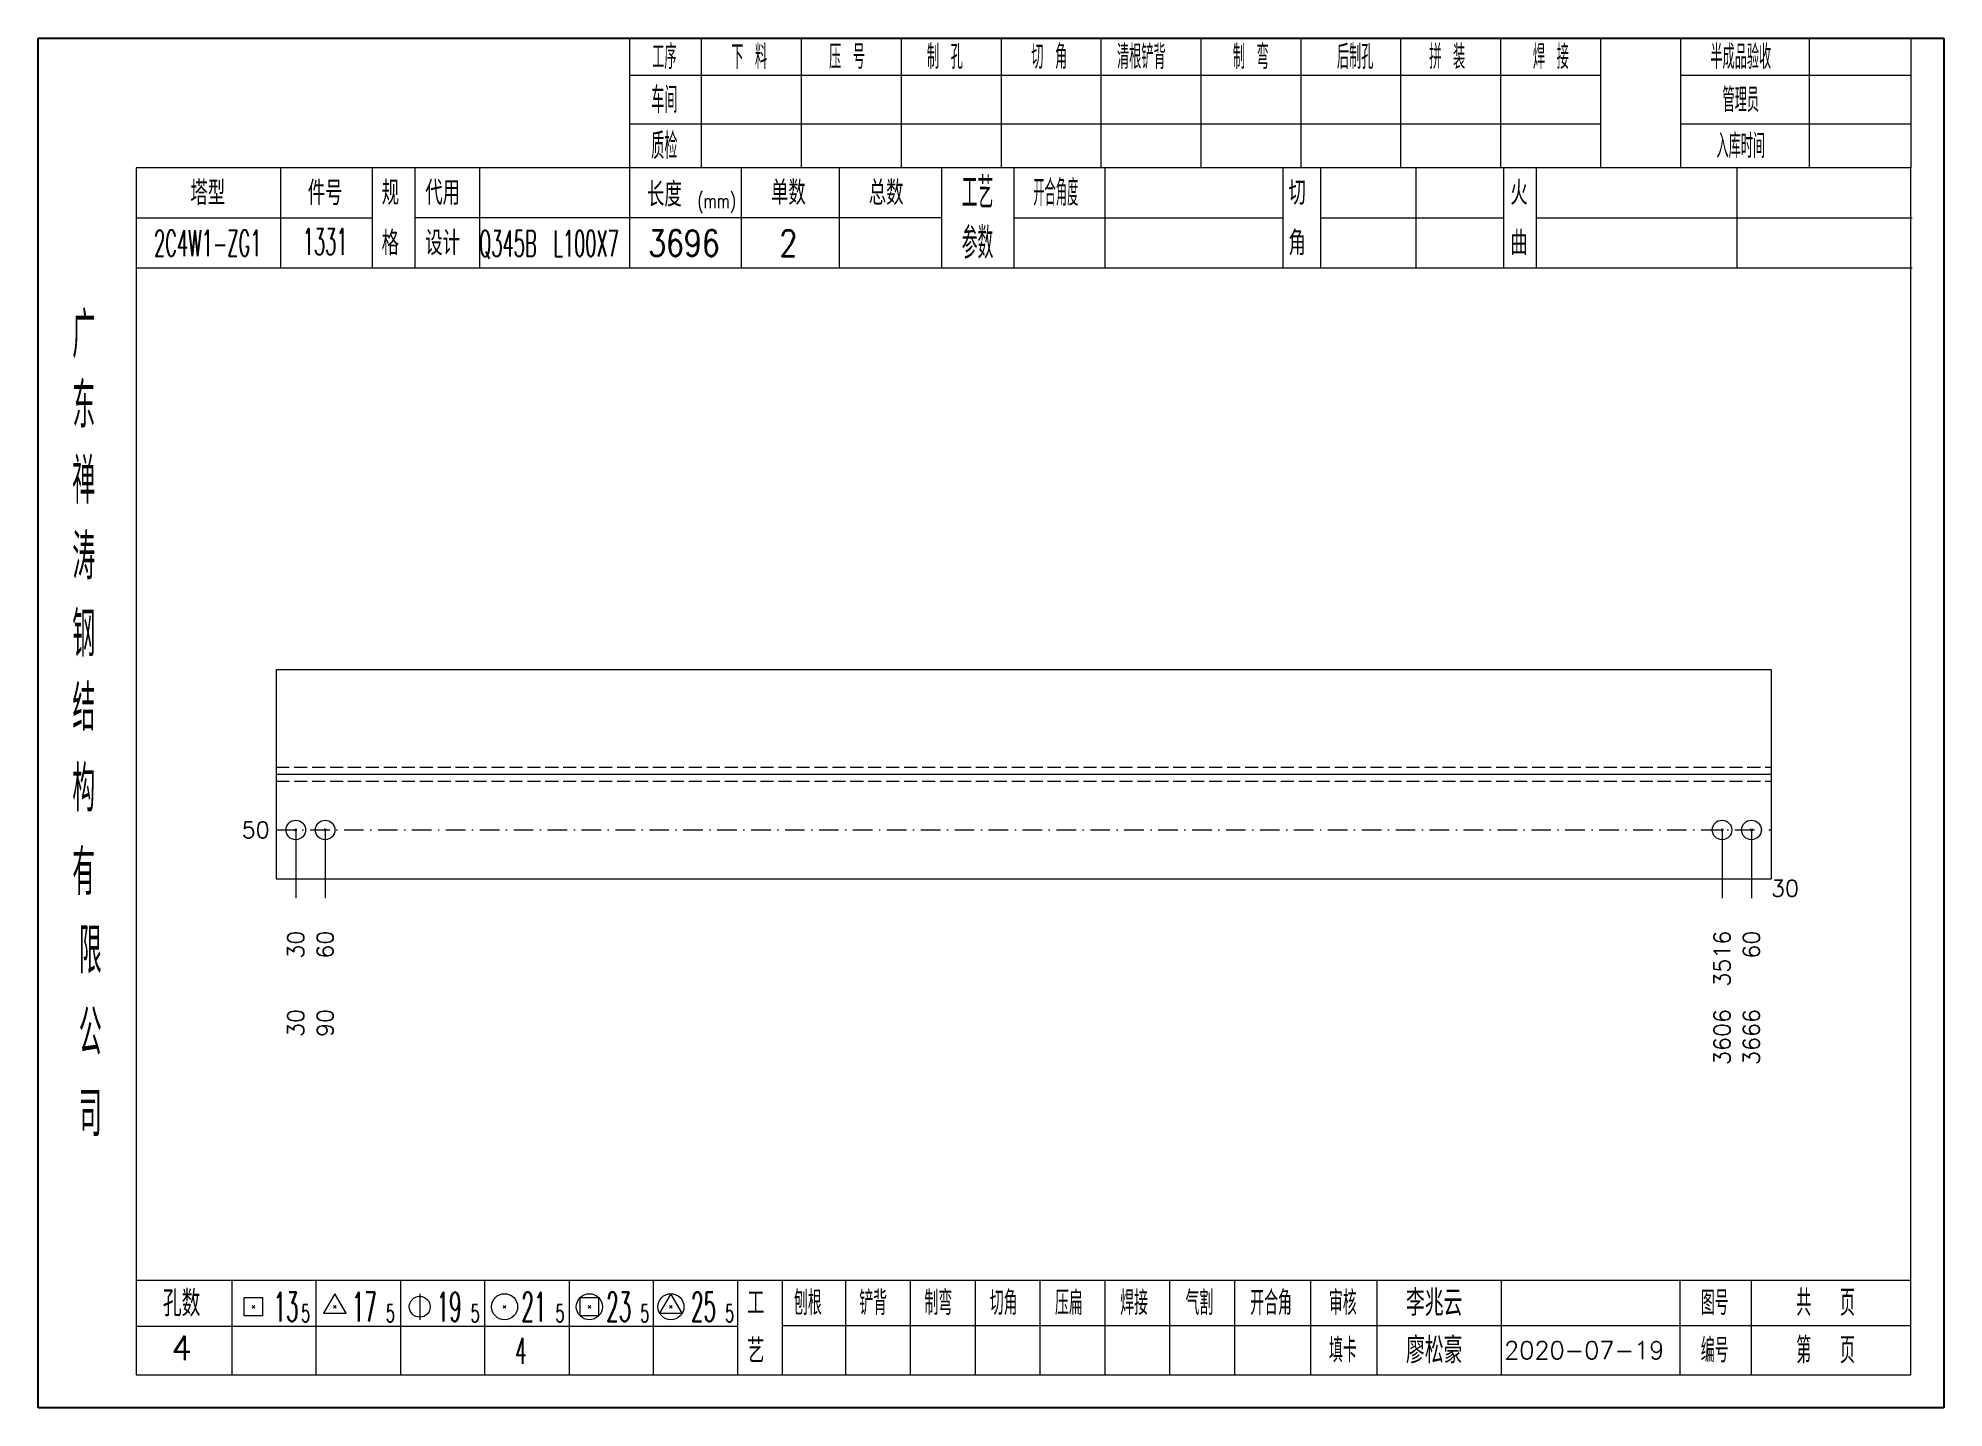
# Model space of a CAD drawing. Extents: x 154981 to 165753, y -86801 to -82885.
# Drawn here: x 161715.8 to 162007.9, y -83536.6 to -83326.7 of the extents above; entities that cross this region are included whole.
import ezdxf
from ezdxf.enums import TextEntityAlignment as Align

# ---------------------------------------------------------------- set-up
doc = ezdxf.new("R2010")
doc.units = 0
doc.header["$MEASUREMENT"] = 0
doc.linetypes.add('一点画线', pattern=[5.2, 3, -1, 0.2, -1])
doc.linetypes.add('虚线', pattern=[2.75, 2, -0.75])
doc.layers.get('0').update_dxf_attribs({"linetype": 'CONTINUOUS', "lineweight": 25})
for name, color, linetype, lineweight in [('1', 7, 'CONTINUOUS', 25), ('4', 7, 'CONTINUOUS', 25), ('5', 7, 'CONTINUOUS', 25)]:
    doc.layers.add(name, color=color, linetype=linetype, lineweight=lineweight)
doc.styles.get("Standard").update_dxf_attribs({"font": 'simplex.shx', "width": 0.7, "height": 3, "bigfont": 'gbhzfs.shx'})

msp = doc.modelspace()

# ---------------------------------------------------------------- texts
at = {"color": 7, "linetype": 'Continuous', "lineweight": 13}
msp.add_text('50', height=2.5, dxfattribs=at).set_placement((161751.30666, -83448.04383), align=Align.MIDDLE_RIGHT)
at = {"layer": '1', "color": 7, "linetype": 'Continuous', "lineweight": 13}
msp.add_text('30', height=2.5, dxfattribs=at).set_placement((161981.43666, -83456.99383), align=Align.MIDDLE_LEFT)
at = {"layer": '1', "color": 4, "linetype": 'Continuous', "lineweight": 9}
for s, p in [('30', (161755.30666, -83463.49383)), ('60', (161759.80666, -83463.49383)), ('3516', (161973.93666, -83463.49383)), ('60', (161978.43666, -83463.49383))]:
    msp.add_text(s, height=2.5, rotation=90, dxfattribs=at).set_placement(p, align=Align.MIDDLE_RIGHT)
at = {"layer": '1', "color": 7, "linetype": 'Continuous', "lineweight": 13}
for s, p in [('30', (161755.30666, -83475.49383)), ('90', (161759.80666, -83475.49383)), ('3606', (161973.93666, -83475.49383)), ('3666', (161978.43666, -83475.49383))]:
    msp.add_text(s, height=2.5, rotation=90, dxfattribs=at).set_placement(p, align=Align.MIDDLE_RIGHT)
at = {"layer": '4', "color": 1, "linetype": 'Continuous', "lineweight": 25}
for s, height, width, p in [('工序', 3.7, 0.7, (161811.80666, -83329.53733)), ('下 料', 3.7, 0.7, (161824.80666, -83329.53733)), ('压 号', 3.7, 0.7, (161839.80666, -83329.53733)), ('制 孔', 3.7, 0.7, (161854.80666, -83329.53733)), ('切 角', 3.7, 0.7, (161870.80666, -83329.53733)), ('清根铲背 ', 3.7, 0.7, (161885.80666, -83329.53733)), (' 制 弯', 3.7, 0.7, (161900.80666, -83329.53733)), (' 后制孔', 3.7, 0.7, (161916.80666, -83329.53733)), ('拼 装', 3.7, 0.7, (161931.80666, -83329.53733)), (' 焊 接', 3.7, 0.7, (161946.80666, -83329.53733)), ('半成品验收', 3.7, 0.7, (161976.80666, -83329.53733)), ('车间', 4, 0.7, (161811.80666, -83336.13733)), ('管理员', 3.7, 0.7, (161976.80666, -83336.13733)), ('质检', 4, 0.7, (161811.80666, -83343.19733)), ('入库时间', 3.7, 0.7, (161976.80666, -83343.19733)), ('工艺', 4.8, 0.7, (161859.80666, -83350.37733)), ('(mm)', 2.24, 0.7, (161819.80666, -83351.63733)), ('开合角度', 4, 0.6, (161871.80666, -83350.37733)), ('2C4W1-ZG1', 4, 0.5, (161741.80666, -83358.11733)), ('1331', 4, 0.5, (161759.80666, -83357.86733)), ('Q345B', 4, 0.5, (161787.80666, -83358.13733)), ('L100X7', 4, 0.5, (161799.80666, -83358.13733)), ('3696', 4, 0.8, (161814.80666, -83358.08733)), ('2', 4, 0.8, (161830.80666, -83358.08733)), ('参数', 4.8, 0.7, (161859.80666, -83358.08733)), ('广', 6.96, 0.7, (161722.80666, -83372.16733)), ('东', 6.96, 0.7, (161722.80666, -83382.95733)), ('禅', 6.96, 0.7, (161722.80666, -83394.54733)), ('涛', 6.96, 0.7, (161722.80666, -83406.14733)), ('钢', 6.96, 0.7, (161722.80666, -83418.03733)), ('结', 6.96, 0.7, (161722.80666, -83429.34733)), ('构', 6.96, 0.7, (161722.80666, -83441.72733)), ('有', 6.96, 0.7, (161722.80666, -83454.53733)), ('限', 6.96, 0.7, (161723.80666, -83466.53733)), ('公', 6.96, 0.7, (161723.80666, -83479.07733)), ('司', 6.96, 0.7, (161723.80666, -83491.55733)), ('13', 4.47, 0.5, (161753.80666, -83521.13733)), ('17', 4.47, 0.5, (161765.80666, -83521.13733)), ('19', 4.47, 0.5, (161778.80666, -83521.13733)), ('21', 4.47, 0.5, (161791.80666, -83521.13733)), ('23', 4.47, 0.5, (161804.80666, -83521.13733)), ('25', 4.47, 0.5, (161817.80666, -83521.13733)), ('刨根', 3.7, 0.8, (161833.80666, -83520.53733)), ('铲背', 3.7, 0.8, (161843.80666, -83520.53733)), ('制弯', 3.7, 0.8, (161853.80666, -83520.53733)), ('切角', 3.7, 0.8, (161863.80666, -83520.53733)), ('压扁', 3.7, 0.8, (161873.80666, -83520.53733)), ('焊接', 3.7, 0.8, (161883.80666, -83520.53733)), ('气割', 3.7, 0.8, (161893.80666, -83520.53733)), ('开合角', 3.7, 0.8, (161904.80666, -83520.53733)), ('审核', 3.7, 0.8, (161915.80666, -83520.53733)), ('图号', 3.7, 0.8, (161972.80666, -83520.53733)), ('共  页', 4, 0.8, (161989.80666, -83520.53733)), ('5', 2.68, 0.6, (161756.80666, -83522.13733)), ('5', 2.68, 0.6, (161769.80666, -83522.13733)), ('5', 2.68, 0.6, (161782.80666, -83522.13733)), ('5', 2.68, 0.6, (161795.80666, -83522.13733)), ('5', 2.68, 0.6, (161808.80666, -83522.13733)), ('5', 2.68, 0.6, (161821.80666, -83522.13733)), ('填卡', 3.7, 0.8, (161915.80666, -83527.80733)), ('编号', 3.7, 0.8, (161972.80666, -83527.80733)), ('第  页', 4, 0.8, (161989.80666, -83527.80733)), ('4', 4, 0.5, (161789.80666, -83527.88733))]:
    msp.add_text(s, height=height, dxfattribs=dict(at, width=width)).set_placement(p, align=Align.MIDDLE_CENTER)
for s, height, p in [('塔型', 3.7, (161741.80666, -83350.40733)), ('件号', 3.7, (161759.80666, -83350.40733)), ('规', 3.7, (161769.80666, -83350.37733)), ('代用', 3.7, (161777.80666, -83350.37733)), ('长度', 3.7, (161811.80666, -83350.63733)), ('单数', 3.7, (161830.80666, -83350.37733)), ('总数', 3.7, (161845.80666, -83350.37733)), ('切', 3.7, (161908.80666, -83350.37733)), ('火', 3.7, (161942.80666, -83350.37733)), ('格', 3.7, (161769.80666, -83358.08733)), ('设计', 3.7, (161777.80666, -83358.08733)), ('角', 3.7, (161908.80666, -83358.08733)), ('曲', 3.7, (161942.80666, -83358.08733)), ('孔数', 4, (161737.80666, -83520.61733)), ('工', 3.7, (161825.80666, -83520.53733)), ('李兆云', 4, (161929.80666, -83520.53733)), ('4', 3.7, (161737.80666, -83527.44733)), ('艺', 3.7, (161825.80666, -83527.88733)), ('廖松豪', 4, (161929.80666, -83527.80733)), ('2020-07-19', 2.7, (161952.80666, -83527.80733))]:
    msp.add_text(s, height=height, dxfattribs=at).set_placement(p, align=Align.MIDDLE_CENTER)

# ---------------------------------------------------------------- blocks, each defined once
blk = doc.blocks.new('孔21.5')
at = {"layer": '5', "color": 7, "linetype": 'Continuous', "lineweight": 13}
for p, q in [((-0.1, -0.1), (0.1, 0.1)), ((0.1, -0.1), (-0.1, 0.1))]:
    blk.add_line(p, q, dxfattribs=at)
blk.add_circle((0, 0), 1, dxfattribs=at)
blk = doc.blocks.new('CTJGK')
at = {"color": 6, "linetype": 'Continuous'}
for p, q in [((0, 209.97), (292.13, 209.97)), ((0, 0), (0, 209.97)), ((292.13, 209.97), (292.13, 0)), ((292.13, 0), (0, 0))]:
    blk.add_line(p, q, dxfattribs=at)

# ---------------------------------------------------------------- linework, layer by layer
at = {"color": 7, "linetype": 'Continuous', "lineweight": 18}
for p, q in [((161752.30666, -83423.44383), (161752.30666, -83455.54383)), ((161752.30666, -83423.44383), (161981.43666, -83423.44383)), ((161981.43666, -83423.44383), (161981.43666, -83455.54383)), ((161752.30666, -83439.49383), (161981.43666, -83439.49383))]:
    msp.add_line(p, q, dxfattribs=at)
at = {"color": 6, "linetype": '虚线', "lineweight": 18}
for p, q in [((161752.30666, -83438.44383), (161981.43666, -83438.44383)), ((161752.30666, -83440.54383), (161981.43666, -83440.54383))]:
    msp.add_line(p, q, dxfattribs=at)
at = {"color": 1, "linetype": '一点画线', "lineweight": 13}
msp.add_line((161752.30666, -83448.04383), (161981.43666, -83448.04383), dxfattribs=at)
at = {"color": 7, "linetype": 'Continuous', "lineweight": 13}
for p, q in [((161755.30666, -83448.04383), (161755.30666, -83458.49383)), ((161759.80666, -83448.04383), (161759.80666, -83458.49383)), ((161973.93666, -83448.04383), (161973.93666, -83458.49383)), ((161978.43666, -83448.04383), (161978.43666, -83458.49383))]:
    msp.add_line(p, q, dxfattribs=at)
at = {"layer": '1', "color": 7, "linetype": 'Continuous', "lineweight": 18}
msp.add_line((161752.30666, -83455.54383), (161981.43666, -83455.54383), dxfattribs=at)
at = {"layer": '4', "color": 1, "linetype": 'Continuous', "lineweight": 18}
for p, q in [((161715.80666, -83326.66733), (161715.80666, -83536.63733)), ((162007.93666, -83326.66733), (161715.80666, -83326.66733)), ((161806.43666, -83326.66733), (161806.43666, -83346.50733)), ((161817.46666, -83326.66733), (161817.46666, -83346.52733)), ((161832.77666, -83326.66733), (161832.77666, -83346.52733)), ((161848.09666, -83326.66733), (161848.09666, -83346.52733)), ((161863.40666, -83326.66733), (161863.40666, -83346.52733)), ((161878.71666, -83326.66733), (161878.71666, -83346.52733)), ((161894.02666, -83326.66733), (161894.02666, -83346.52733)), ((161909.34666, -83326.66733), (161909.34666, -83346.52733)), ((161924.65666, -83326.66733), (161924.65666, -83346.52733)), ((161939.96666, -83326.66733), (161939.96666, -83346.52733)), ((161955.27666, -83326.66733), (161955.27666, -83346.50733)), ((161955.27666, -83326.66733), (161955.27666, -83346.52733)), ((161967.55666, -83326.66733), (161967.55666, -83346.52733)), ((161987.30666, -83326.66733), (161987.30666, -83346.52733)), ((162002.88666, -83326.66733), (162002.88666, -83346.52733)), ((162007.93666, -83356.46733), (162007.93666, -83326.66733)), ((161955.27666, -83332.39733), (161806.43666, -83332.39733)), ((162002.88666, -83332.39733), (161967.55666, -83332.39733)), ((161955.27666, -83339.87733), (161806.43666, -83339.87733)), ((162002.88666, -83339.87733), (161967.55666, -83339.87733)), ((161730.81666, -83346.52733), (161730.81666, -83531.58733)), ((162002.88666, -83346.52733), (161730.81666, -83346.52733)), ((161752.93666, -83346.51733), (161752.93666, -83361.93733)), ((161767.08666, -83361.93733), (161767.08666, -83346.52733)), ((161773.58666, -83361.93733), (161773.58666, -83346.52733)), ((161783.45666, -83346.52733), (161783.45666, -83361.93733)), ((161806.43666, -83346.50733), (161806.43666, -83361.93733)), ((161823.55666, -83346.52733), (161823.55666, -83361.93733)), ((161838.60666, -83346.52733), (161838.60666, -83361.93733)), ((161854.30666, -83346.52733), (161854.30666, -83361.93733)), ((161865.36666, -83346.52733), (161865.36666, -83361.93733)), ((161879.31666, -83346.52733), (161879.31666, -83361.93733)), ((161906.61666, -83346.52733), (161906.61666, -83361.93733)), ((161912.37666, -83346.52733), (161912.37666, -83361.93733)), ((161926.99666, -83346.52733), (161926.99666, -83361.93733)), ((161940.45666, -83346.52733), (161940.45666, -83361.93733)), ((161945.44666, -83346.52733), (161945.44666, -83361.93733)), ((161976.18666, -83346.52733), (161976.18666, -83361.93733)), ((162002.88666, -83531.58733), (162002.88666, -83346.52733)), ((161767.08666, -83354.28733), (161730.81666, -83354.28733)), ((161854.30666, -83354.23733), (161773.58666, -83354.23733)), ((161865.36666, -83354.23733), (161906.61666, -83354.23733)), ((161912.37666, -83354.23733), (161940.45666, -83354.23733)), ((161945.44666, -83354.23733), (162003.06666, -83354.23733)), ((162007.93666, -83536.63733), (162007.93666, -83356.46733)), ((162003.06666, -83361.93733), (161730.81666, -83361.93733)), ((161730.81666, -83517.05733), (162002.88666, -83517.05733)), ((161745.50666, -83517.05733), (161745.50666, -83531.58733)), ((161758.43666, -83531.58733), (161758.43666, -83517.05733)), ((161771.36666, -83517.05733), (161771.36666, -83531.58733)), ((161784.28666, -83531.58733), (161784.28666, -83517.05733)), ((161797.21666, -83517.05733), (161797.21666, -83531.58733)), ((161810.14666, -83531.58733), (161810.14666, -83517.05733)), ((161823.06666, -83531.58733), (161823.06666, -83517.05733)), ((161829.93666, -83531.58733), (161829.93666, -83517.05733)), ((161839.59666, -83531.58733), (161839.59666, -83517.05733)), ((161849.53666, -83531.58733), (161849.53666, -83517.05733)), ((161859.47666, -83531.58733), (161859.47666, -83517.05733)), ((161869.42666, -83531.58733), (161869.42666, -83517.05733)), ((161879.36666, -83531.58733), (161879.36666, -83517.05733)), ((161889.30666, -83531.58733), (161889.30666, -83517.05733)), ((161899.25666, -83531.58733), (161899.25666, -83517.05733)), ((161910.89666, -83531.58733), (161910.89666, -83517.05733)), ((161921.04666, -83531.58733), (161921.04666, -83517.05733)), ((161940.10666, -83531.58733), (161940.10666, -83517.05733)), ((161967.48666, -83531.58733), (161967.48666, -83517.05733)), ((161978.44666, -83531.58733), (161978.44666, -83517.05733)), ((161823.06666, -83524.18733), (161730.81666, -83524.18733)), ((161829.89666, -83524.02733), (162002.88666, -83524.02733)), ((161730.81666, -83531.58733), (162002.88666, -83531.58733)), ((161715.80666, -83536.63733), (162007.93666, -83536.63733))]:
    msp.add_line(p, q, dxfattribs=at)
at = {"layer": '4', "color": 7, "linetype": 'Continuous', "lineweight": 13}
for p, q in [((161747.39266, -83522.55133), (161747.39266, -83519.72333)), ((161747.39266, -83519.72333), (161750.22066, -83519.72333)), ((161750.22066, -83519.72333), (161750.22066, -83522.55133)), ((161761.30666, -83519.13733), (161759.57466, -83522.13733)), ((161763.03866, -83522.13733), (161761.30666, -83519.13733)), ((161774.30666, -83519.13733), (161774.30666, -83523.13733)), ((161798.89266, -83522.55133), (161798.89266, -83519.72333)), ((161798.89266, -83519.72333), (161801.72066, -83519.72333)), ((161801.72066, -83519.72333), (161801.72066, -83522.55133)), ((161812.80666, -83519.13733), (161811.07466, -83522.13733)), ((161814.53866, -83522.13733), (161812.80666, -83519.13733)), ((161750.22066, -83522.55133), (161747.39266, -83522.55133)), ((161748.60666, -83521.33733), (161749.00666, -83520.93733)), ((161749.00666, -83521.33733), (161748.60666, -83520.93733)), ((161759.57466, -83522.13733), (161763.03866, -83522.13733)), ((161761.10666, -83521.33733), (161761.50666, -83520.93733)), ((161761.50666, -83521.33733), (161761.10666, -83520.93733)), ((161787.10666, -83521.33733), (161787.50666, -83520.93733)), ((161787.50666, -83521.33733), (161787.10666, -83520.93733)), ((161801.72066, -83522.55133), (161798.89266, -83522.55133)), ((161800.10666, -83521.33733), (161800.50666, -83520.93733)), ((161800.50666, -83521.33733), (161800.10666, -83520.93733)), ((161811.07466, -83522.13733), (161814.53866, -83522.13733)), ((161812.60666, -83521.33733), (161813.00666, -83520.93733)), ((161813.00666, -83521.33733), (161812.60666, -83520.93733))]:
    msp.add_line(p, q, dxfattribs=at)
for centre, radius in [((161774.30666, -83521.13733), 1.6), ((161787.30666, -83521.13733), 2), ((161800.30666, -83521.13733), 2), ((161812.80666, -83521.13733), 2)]:
    msp.add_circle(centre, radius, dxfattribs=at)

# ---------------------------------------------------------------- block references
at = {"color": 0, "linetype": 'Continuous'}
msp.add_blockref('CTJGK', (161715.80666, -83536.63733), dxfattribs=at)
at = {"layer": '1', "color": 4, "linetype": 'Continuous', "lineweight": 9, "xscale": 1.5, "yscale": 1.5, "zscale": 1.5}
for p in [(161755.30666, -83448.04383), (161759.80666, -83448.04383), (161973.93666, -83448.04383), (161978.43666, -83448.04383)]:
    msp.add_blockref('孔21.5', p, dxfattribs=at)

msp.set_redraw_order([(e.dxf.handle, doc.entitydb.next_handle()) for e in msp.query("TEXT MTEXT ATTDEF DIMENSION ARC_DIMENSION")])  # texts and dimensions are drawn at this point

doc.saveas('drawing.dxf')
